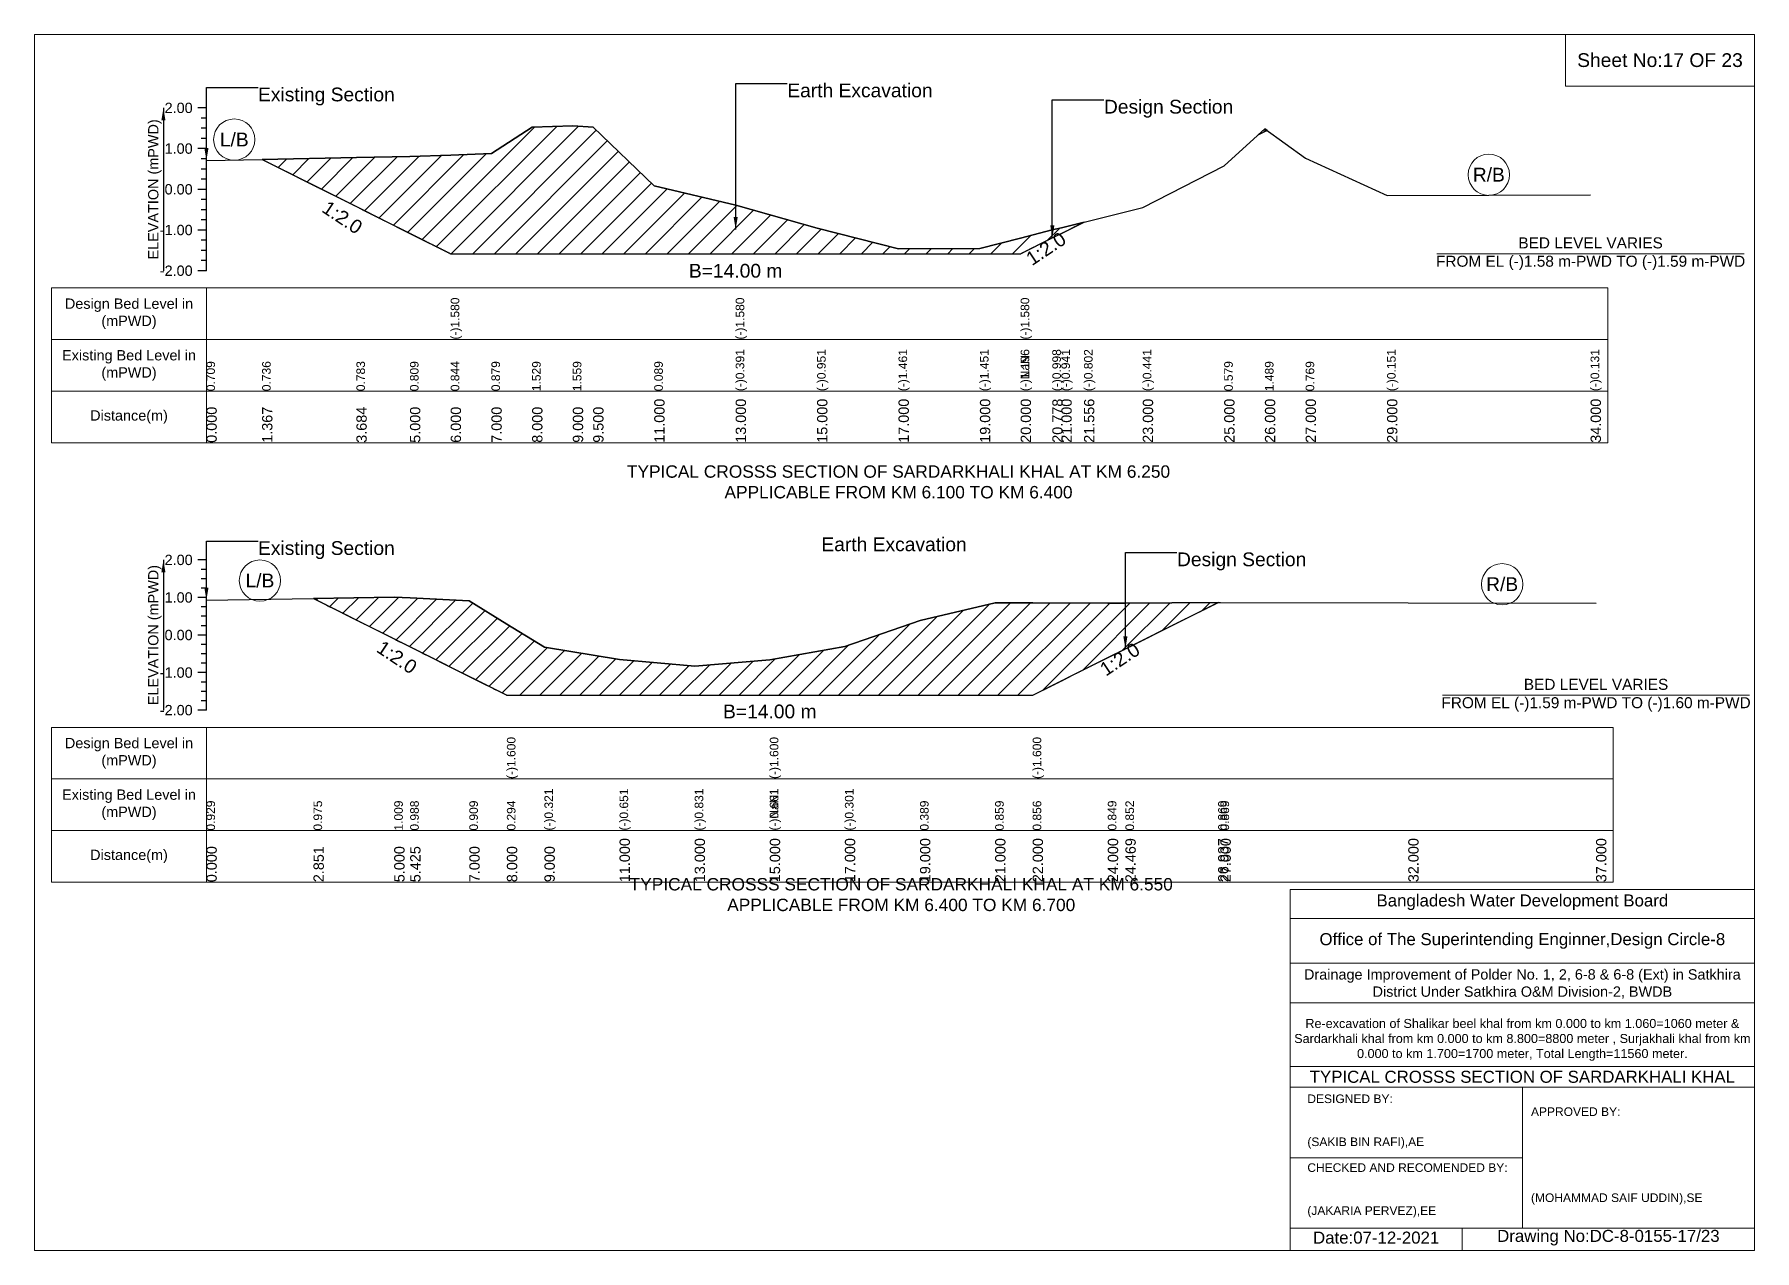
# Model space of a CAD drawing. Header units: inches. Extents: x 93000 to 506000, y -4242 to 0.
# Drawn here: x 260000 to 266000, y -4242 to 0 of the extents above; entities that cross this region are included whole.
import ezdxf

# ---------------------------------------------------------------- set-up
doc = ezdxf.new("R2010")
doc.units = ezdxf.units.IN
doc.header["$LTSCALE"] = 7
doc.header["$MEASUREMENT"] = 0
doc.linetypes.add('DASHED', pattern=[0.75, 0.5, -0.25])
for name, color, linetype, lineweight in [('Cross section Data Border', 7, 'Continuous', 9), ('Cross Section Labels', 7, 'Continuous', 9), ('Design_Bed_Level for Xsection', 7, 'DASHED', 25), ('Existing_Bed_Level for Xsection', 7, 'Continuous', 25), ('Long Section Labels', 7, 'Continuous', 9)]:
    doc.layers.add(name, color=color, linetype=linetype, lineweight=lineweight)
doc.styles.get("Standard").update_dxf_attribs({"font": 'arial.ttf'})
doc.dimstyles.get("Standard").update_dxf_attribs({"dimtxt": 0.18, "dimasz": 0.18, "dimexe": 0.18, "dimexo": 0.0625, "dimgap": 0.09, "dimtad": 0, "dimtih": 1, "dimtoh": 1, "dimdec": 4, "dimzin": 0, "dimdsep": 46, "dimtxsty": 'Standard', "dimcen": 0.09, "dimadec": 0, "dimazin": 0, "dimtfac": 1, "dimtdec": 4, "dimtofl": 0, "dimtmove": 0, "dimatfit": 3, "dimfxl": 1, "dimtolj": 1, "dimtzin": 0, "dimarcsym": 0})

msp = doc.modelspace()

# ---------------------------------------------------------------- texts
at = {"layer": 'Cross section Data Border', "attachment_point": 5}
for s, insert, char_height in [('Sheet No:17 OF 23', (265670, -90), 48), ('Bangladesh Water Development Board', (265190, -3027), 42), ('Office of The Superintending Enginner,Design Circle-8', (265190, -3162), 42)]:
    msp.add_mtext(s, dxfattribs=dict(at, insert=insert, char_height=char_height))
at = {"layer": 'Cross section Data Border'}
for s, insert, char_height, width, attachment_point in [('Design Bed Level in (mPWD)', (260330, -974.5), 36, 480, 5), ('Existing Bed Level in (mPWD)', (260330, -1154.5), 36, 480, 5), ('Distance(m)', (260330, -1334.5), 36, 480, 5), ('Design Bed Level in (mPWD)', (260330, -2507.1), 36, 480, 5), ('Existing Bed Level in (mPWD)', (260330, -2687.1), 36, 480, 5), ('Distance(m)', (260330, -2867.1), 36, 480, 5), ('Drainage Improvement of Polder No. 1, 2, 6-8 & 6-8 (Ext) in Satkhira District Under Satkhira O&M Division-2, BWDB', (265190, -3312), 36, 1680, 5), ('Re-excavation of Shalikar beel khal from km 0.000 to km 1.060=1060 meter & Sardarkhali khal from km 0.000 to km 8.800=8800 meter , Surjakhali khal from km 0.000 to km 1.700=1700 meter, Total Length=11560 meter.', (265190, -3507), 31.4683, 1620, 5), ('TYPICAL CROSSS SECTION OF SARDARKHALI KHAL', (265190, -3636), 42, 1680, 5), ('DESIGNED BY:^J^J^J(SAKIB BIN RAFI),AE', (264440, -3792), 30, 840, 4), ('APPROVED BY:^J^J^J^J^J^J(MOHAMMAD SAIF UDDIN),SE', (265220, -3912), 30, 840, 4), ('CHECKED AND RECOMENDED BY:^J^J^J(JAKARIA PERVEZ),EE', (264440, -4032), 30, 840, 4), ('Date:07-12-2021', (264680, -4197), 42, 840, 5), ('Drawing No:DC-8-0155-17/23', (265490, -4197), 42, 1320, 5)]:
    msp.add_mtext(s, dxfattribs=dict(at, insert=insert, char_height=char_height, width=width, attachment_point=attachment_point))
at = {"layer": 'Cross Section Labels'}
for s, insert, char_height, attachment_point in [('Earth Excavation', (262626, -171.3), 48, 1), ('Existing Section', (260780, -185.5), 48, 1), ('Design Section', (263730.5, -228.1), 48, 1), ('L/B', (260697.1, -366.9), 48, 5), ('R/B', (265073, -489.6), 48, 5), ('BED LEVEL VARIES ^JFROM EL (-)1.58 m-PWD TO (-)1.59 m-PWD', (265428, -764.9), 38.4, 5), ('B=14.00 m', (262446, -800.4), 48, 2), ('TYPICAL CROSSS SECTION OF SARDARKHALI KHAL AT KM 6.250^JAPPLICABLE FROM KM 6.100 TO KM 6.400', (263014, -1561), 43.2, 5), ('Existing Section', (260780, -1767.6), 48, 1), ('Earth Excavation', (262745, -1754.5), 48, 1), ('Design Section', (263985.4, -1806.9), 48, 1), ('L/B', (260786.7, -1905), 48, 5), ('R/B', (265119.5, -1917.8), 48, 5), ('BED LEVEL VARIES ^JFROM EL (-)1.59 m-PWD TO (-)1.60 m-PWD', (265447, -2304.7), 38.4, 5), ('B=14.00 m', (262565, -2337.5), 48, 2), ('TYPICAL CROSSS SECTION OF SARDARKHALI KHAL AT KM 6.550^JAPPLICABLE FROM KM 6.400 TO KM 6.700', (263023.5, -3000.5), 43.2, 5)]:
    msp.add_mtext(s, dxfattribs=dict(at, insert=insert, char_height=char_height, attachment_point=attachment_point))
at = {"layer": 'Cross Section Labels', "char_height": 48, "attachment_point": 2}
for insert, rotation in [((261087.6, -618.2), 326.30993), ((263515, -727.4), 33.69007), ((261278, -2152.5), 326.30993), ((263772.6, -2159.4), 33.69007)]:
    msp.add_mtext('1:2.0', dxfattribs=dict(at, insert=insert, rotation=rotation))
at = {"layer": 'Existing_Bed_Level for Xsection', "char_height": 36, "attachment_point": 6}
for s, insert in [('2.00', (260552, -256.5)), ('1.00', (260552, -398.5)), ('0.00', (260552, -540.5)), ('-1.00', (260552, -682.5)), ('-2.00', (260552, -824.5)), ('2.00', (260552, -1833.1)), ('1.00', (260552, -1964.1)), ('0.00', (260552, -2095.1)), ('-1.00', (260552, -2226.1)), ('-2.00', (260552, -2357.1))]:
    msp.add_mtext(s, dxfattribs=dict(at, insert=insert))
at = {"layer": 'Existing_Bed_Level for Xsection', "char_height": 36, "attachment_point": 5, "rotation": 90}
for insert in [(260420, -540.5), (260420, -2095.1)]:
    msp.add_mtext('ELEVATION (mPWD)', dxfattribs=dict(at, insert=insert))
at = {"layer": 'Long Section Labels', "attachment_point": 1, "rotation": 90}
for s, insert, char_height in [('(-)1.580', (261452, -1064.5), 30), ('(-)1.580', (262446, -1064.5), 30), ('(-)1.580', (263440, -1064.5), 30), ('(-)0.391', (262446, -1244.5), 30), ('(-)0.391', (262446, -1244.5), 30), ('(-)0.391', (262446, -1244.5), 30), ('(-)0.951', (262730, -1244.5), 30), ('(-)1.461', (263014, -1244.5), 30), ('(-)1.451', (263298, -1244.5), 30), ('(-)1.196', (263440, -1244.5), 30), ('(-)1.196', (263440, -1244.5), 30), ('(-)NaN', (263440, -1244.5), 30), ('(-)0.998', (263550.5, -1244.5), 30), ('(-)0.941', (263582, -1244.5), 30), ('(-)0.802', (263661, -1244.5), 30), ('(-)0.441', (263866, -1244.5), 30), ('(-)0.151', (264718, -1244.5), 30), ('(-)0.131', (265428, -1244.5), 30), ('0.709', (260600, -1244.5), 30), ('0.736', (260794.2, -1244.5), 30), ('0.783', (261123.1, -1244.5), 30), ('0.809', (261310, -1244.5), 30), ('0.844', (261452, -1244.5), 30), ('0.844', (261452, -1244.5), 30), ('0.844', (261452, -1244.5), 30), ('0.879', (261594, -1244.5), 30), ('1.529', (261736, -1244.5), 30), ('1.529', (261736, -1244.5), 30), ('1.559', (261878, -1244.5), 30), ('0.089', (262162, -1244.5), 30), ('0.579', (264150, -1244.5), 30), ('1.489', (264292, -1244.5), 30), ('0.769', (264434, -1244.5), 30), ('0.000', (260600, -1424.5), 36), ('1.367', (260794.2, -1424.5), 36), ('3.684', (261123.1, -1424.5), 36), ('5.000', (261310, -1424.5), 36), ('6.000', (261452, -1424.5), 36), ('6.000', (261452, -1424.5), 36), ('6.000', (261452, -1424.5), 36), ('7.000', (261594, -1424.5), 36), ('8.000', (261736, -1424.5), 36), ('9.000', (261878, -1424.5), 36), ('9.500', (261949, -1424.5), 36), ('11.000', (262162, -1424.5), 36), ('13.000', (262446, -1424.5), 36), ('13.000', (262446, -1424.5), 36), ('13.000', (262446, -1424.5), 36), ('15.000', (262730, -1424.5), 36), ('17.000', (263014, -1424.5), 36), ('19.000', (263298, -1424.5), 36), ('20.000', (263440, -1424.5), 36), ('20.000', (263440, -1424.5), 36), ('20.000', (263440, -1424.5), 36), ('20.778', (263550.5, -1424.5), 36), ('21.000', (263582, -1424.5), 36), ('21.556', (263661, -1424.5), 36), ('23.000', (263866, -1424.5), 36), ('25.000', (264150, -1424.5), 36), ('26.000', (264292, -1424.5), 36), ('27.000', (264434, -1424.5), 36), ('29.000', (264718, -1424.5), 36), ('34.000', (265428, -1424.5), 36), ('(-)1.600', (261648, -2597.1), 30), ('(-)1.600', (262565, -2597.1), 30), ('(-)1.600', (263482, -2597.1), 30), ('(-)0.321', (261779, -2777.1), 30), ('(-)0.651', (262041, -2777.1), 30), ('(-)0.831', (262303, -2777.1), 30), ('(-)0.661', (262565, -2777.1), 30), ('(-)0.661', (262565, -2777.1), 30), ('(-)0.301', (262827, -2777.1), 30), ('0.929', (260600, -2777.1), 30), ('0.975', (260973.5, -2777.1), 30), ('1.009', (261255, -2777.1), 30), ('0.988', (261310.7, -2777.1), 30), ('0.909', (261517, -2777.1), 30), ('0.294', (261648, -2777.1), 30), ('0.294', (261648, -2777.1), 30), ('0.294', (261648, -2777.1), 30), ('(-)NaN', (262565, -2777.1), 30), ('(-)NaN', (262565, -2777.1), 30), ('0.389', (263089, -2777.1), 30), ('0.859', (263351, -2777.1), 30), ('0.859', (263351, -2777.1), 30), ('0.856', (263482, -2777.1), 30), ('0.856', (263482, -2777.1), 30), ('0.849', (263744, -2777.1), 30), ('0.849', (263744, -2777.1), 30), ('0.852', (263805.4, -2777.1), 30), ('0.869', (264128.8, -2777.1), 30), ('0.869', (264137, -2777.1), 30), ('11.000', (262041, -2957.1), 36), ('13.000', (262303, -2957.1), 36), ('15.000', (262565, -2957.1), 36), ('15.000', (262565, -2957.1), 36), ('15.000', (262565, -2957.1), 36), ('17.000', (262827, -2957.1), 36), ('19.000', (263089, -2957.1), 36), ('21.000', (263351, -2957.1), 36), ('22.000', (263482, -2957.1), 36), ('22.000', (263482, -2957.1), 36), ('22.000', (263482, -2957.1), 36), ('24.000', (263744, -2957.1), 36), ('24.469', (263805.4, -2957.1), 36), ('26.937', (264128.8, -2957.1), 36), ('27.000', (264137, -2957.1), 36), ('32.000', (264792, -2957.1), 36), ('37.000', (265447, -2957.1), 36), ('0.000', (260600, -2957.1), 36), ('2.851', (260973.5, -2957.1), 36), ('5.000', (261255, -2957.1), 36), ('5.425', (261310.7, -2957.1), 36), ('7.000', (261517, -2957.1), 36), ('8.000', (261648, -2957.1), 36), ('8.000', (261648, -2957.1), 36), ('8.000', (261648, -2957.1), 36), ('9.000', (261779, -2957.1), 36)]:
    msp.add_mtext(s, dxfattribs=dict(at, insert=insert, char_height=char_height))

# ---------------------------------------------------------------- hatches: boundary and pattern name
at = {"layer": 'Existing_Bed_Level for Xsection'}
h = msp.add_hatch(dxfattribs=at)
h.set_pattern_fill('ANSI31', color=256, scale=426, style=0)
h.paths.add_polyline_path([(260794.2, -436), (261123.1, -600.4), (261310, -693.9), (261452, -764.9), (261594, -764.9), (261736, -764.9), (261878, -764.9), (261949, -764.9), (262162, -764.9), (262446, -764.9), (262730, -764.9), (263014, -764.9), (263298, -764.9), (263440, -764.9), (263550.5, -709.7), (263582, -693.9), (263661, -654.4), (263582, -674.2), (263550.5, -682.2), (263440, -710.4), (263298, -746.6), (263014, -748), (262730, -675.6), (262446, -596.1), (262162, -527.9), (261949, -323.4), (261878, -319.2), (261736, -323.4), (261594, -415.7), (261452, -420.7), (261310, -425.7), (261123.1, -429.4)])
h = msp.add_hatch(dxfattribs=at)
h.set_pattern_fill('ANSI31', color=256, scale=426, style=0)
h.paths.add_polyline_path([(264268.1, -350.8), (264292, -338.9), (264300, -334.9), (264292, -329.1)])
h = msp.add_hatch(dxfattribs=at)
h.set_pattern_fill('ANSI31', color=256, scale=393, style=0)
h.paths.add_polyline_path([(260973.5, -1967.5), (261255, -2108.2), (261310.7, -2136.1), (261517, -2239.2), (261648, -2304.7), (261779, -2304.7), (262041, -2304.7), (262303, -2304.7), (262565, -2304.7), (262827, -2304.7), (263089, -2304.7), (263351, -2304.7), (263482, -2304.7), (263744, -2173.7), (263805.4, -2143), (264128.8, -1981.4), (263805.4, -1983.5), (263744, -1983.9), (263482, -1983), (263351, -1982.6), (263089, -2044.2), (262827, -2134.6), (262565, -2181.7), (262303, -2204), (262041, -2180.4), (261779, -2137.2), (261648, -2056.6), (261517, -1976.1), (261310.7, -1965.7), (261255, -1963)])

# ---------------------------------------------------------------- linework, layer by layer
at = {"layer": 'Cross section Data Border'}
for points in [[(260000, 0), (266000, 0), (266000, -4242), (260000, -4242)], [(265340, 0), (266000, 0), (266000, -180), (265340, -180)], [(260060, -884.5), (265488, -884.5), (265488, -1424.5), (260060, -1424.5)], [(260060, -2417.1), (265507, -2417.1), (265507, -2957.1), (260060, -2957.1)]]:
    msp.add_lwpolyline(points, close=True, dxfattribs=at)
for points in [[(260600, -884.5), (260600, -1424.5)], [(260060, -1064.5), (265488, -1064.5)], [(260060, -1244.5), (265488, -1244.5)], [(260600, -2417.1), (260600, -2957.1)], [(260060, -2597.1), (265507, -2597.1)], [(260060, -2777.1), (265507, -2777.1)], [(264380, -4242), (264380, -2982), (266000, -2982)], [(264380, -3084), (266000, -3084)], [(264380, -3240), (266000, -3240)], [(264380, -3378), (266000, -3378)], [(264380, -3600), (266000, -3600)], [(264380, -3672), (266000, -3672)], [(265190, -3672), (265190, -4164)], [(264380, -3918), (265190, -3918)], [(264380, -4164), (266000, -4164)], [(264980, -4164), (264980, -4242)]]:
    msp.add_lwpolyline(points, dxfattribs=at)
at = {"layer": 'Cross Section Labels'}
for points in [[(264892.2, -764.9), (265963.8, -764.9)], [(264911.2, -2304.7), (265982.8, -2304.7)]]:
    msp.add_lwpolyline(points, dxfattribs=at)
for centre in [(260697.1, -366.9), (265073, -489.6), (260786.7, -1905), (265119.5, -1917.8)]:
    msp.add_circle(centre, 72, dxfattribs=at)
at = {"layer": 'Design_Bed_Level for Xsection'}
for points in [[(260794.2, -436), (261123.1, -600.4), (261452, -764.9), (262446, -764.9), (263440, -764.9), (263550.5, -709.7), (263661, -654.4)], [(260973.5, -1967.5), (261310.7, -2136.1), (261648, -2304.7), (262565, -2304.7), (263482, -2304.7), (263805.4, -2143), (264128.8, -1981.4)]]:
    msp.add_lwpolyline(points, dxfattribs=at)
at = {"layer": 'Existing_Bed_Level for Xsection'}
for points in [[(260600, -256.5), (260570, -256.5)], [(260600, -292), (260582, -292)], [(260600, -824.5), (260600, -682.5), (260600, -540.5), (260600, -398.5), (260600, -256.5)], [(260600, -327.5), (260582, -327.5)], [(260600, -439.9), (260794.2, -436), (261123.1, -429.4), (261310, -425.7), (261452, -420.7), (261452, -420.7), (261594, -415.7), (261736, -323.4), (261878, -319.2), (261949, -323.4), (262162, -527.9), (262446, -596.1), (262446, -596.1), (262730, -675.6), (263014, -748), (263298, -746.6), (263440, -710.4), (263440, -710.4), (263550.5, -682.2), (263582, -674.2), (263661, -654.4), (263866, -603.2), (264150, -458.3), (264292, -329.1), (264434, -431.3), (264718, -562), (265428, -559.1)], [(260600, -398.5), (260570, -398.5)], [(260600, -363), (260582, -363)], [(260600, -434), (260582, -434)], [(260600, -469.5), (260582, -469.5)], [(260600, -505), (260582, -505)], [(260600, -540.5), (260570, -540.5)], [(260600, -576), (260582, -576)], [(260600, -611.5), (260582, -611.5)], [(260600, -647), (260582, -647)], [(260600, -682.5), (260570, -682.5)], [(260600, -718), (260582, -718)], [(260600, -753.5), (260582, -753.5)], [(260600, -824.5), (260570, -824.5)], [(260600, -789), (260582, -789)], [(260600, -1833.1), (260570, -1833.1)], [(260600, -2357.1), (260600, -2226.1), (260600, -2095.1), (260600, -1964.1), (260600, -1833.1)], [(260600, -1865.9), (260582, -1865.9)], [(260600, -1898.6), (260582, -1898.6)], [(260600, -1964.1), (260570, -1964.1)], [(260600, -1931.4), (260582, -1931.4)], [(260600, -1973.4), (260973.5, -1967.5), (261255, -1963), (261310.7, -1965.7), (261517, -1976.1), (261648, -2056.6), (261648, -2056.6), (261779, -2137.2), (262041, -2180.4), (262303, -2204), (262565, -2181.7), (262565, -2181.7), (262827, -2134.6), (263089, -2044.2), (263351, -1982.6), (263482, -1983), (263482, -1983), (263744, -1983.9), (263805.4, -1983.5), (264128.8, -1981.4), (264137, -1981.3), (264792, -1982.6), (265447, -1983.9)], [(260600, -1996.9), (260582, -1996.9)], [(260600, -2029.6), (260582, -2029.6)], [(260600, -2095.1), (260570, -2095.1)], [(260600, -2062.4), (260582, -2062.4)], [(260600, -2127.9), (260582, -2127.9)], [(260600, -2160.6), (260582, -2160.6)], [(260600, -2193.4), (260582, -2193.4)], [(260600, -2226.1), (260570, -2226.1)], [(260600, -2258.9), (260582, -2258.9)], [(260600, -2291.6), (260582, -2291.6)], [(260600, -2324.4), (260582, -2324.4)], [(260600, -2357.1), (260570, -2357.1)]]:
    msp.add_lwpolyline(points, dxfattribs=at)
for points in [[(260794.2, -436), (260794.2, -436), (261123.1, -600.4), (261310, -693.9), (261452, -764.9), (261452, -764.9), (261594, -764.9), (261736, -764.9), (261878, -764.9), (261949, -764.9), (262162, -764.9), (262446, -764.9), (262446, -764.9), (262730, -764.9), (263014, -764.9), (263298, -764.9), (263440, -764.9), (263440, -764.9), (263550.5, -709.7), (263582, -693.9), (263661, -654.4), (263582, -674.2), (263550.5, -682.2), (263440, -710.4), (263440, -710.4), (263298, -746.6), (263014, -748), (262730, -675.6), (262446, -596.1), (262446, -596.1), (262162, -527.9), (261949, -323.4), (261878, -319.2), (261736, -323.4), (261594, -415.7), (261452, -420.7), (261452, -420.7), (261310, -425.7), (261123.1, -429.4), (260794.2, -436)], [(264268.1, -350.8), (264292, -338.9), (264300, -334.9), (264292, -329.1)], [(260973.5, -1967.5), (260973.5, -1967.5), (261255, -2108.2), (261310.7, -2136.1), (261517, -2239.2), (261648, -2304.7), (261648, -2304.7), (261779, -2304.7), (262041, -2304.7), (262303, -2304.7), (262565, -2304.7), (262565, -2304.7), (262827, -2304.7), (263089, -2304.7), (263351, -2304.7), (263482, -2304.7), (263482, -2304.7), (263744, -2173.7), (263805.4, -2143), (264128.8, -1981.4), (264128.8, -1981.4), (264128.8, -1981.4), (263805.4, -1983.5), (263744, -1983.9), (263482, -1983), (263482, -1983), (263351, -1982.6), (263089, -2044.2), (262827, -2134.6), (262565, -2181.7), (262565, -2181.7), (262303, -2204), (262041, -2180.4), (261779, -2137.2), (261648, -2056.6), (261648, -2056.6), (261517, -1976.1), (261310.7, -1965.7), (261255, -1963), (260973.5, -1967.5)]]:
    msp.add_lwpolyline(points, close=True, dxfattribs=at)

msp.set_redraw_order([(e.dxf.handle, doc.entitydb.next_handle()) for e in msp.query("TEXT MTEXT ATTDEF DIMENSION ARC_DIMENSION")])  # texts and dimensions are drawn at this point

# ---------------------------------------------------------------- leaders
at = {"layer": 'Cross Section Labels', "annotation_type": 0, "has_hookline": 1, "hookline_direction": 0}
for points, text_width in [([(262446, -680.5), (262446, -171.3), (262625.9, -171.3)], 497), ([(260600, -439.9), (260600, -185.5), (260779.9, -185.5)], 467.2), ([(263550.5, -709.7), (263550.5, -228.1), (263730.4, -228.1)], 441.2), ([(260600, -1973.4), (260600, -1767.6), (260779.9, -1767.6)], 467.2), ([(263805.4, -2143), (263805.4, -1806.9), (263985.3, -1806.9)], 441.2)]:
    msp.add_leader(points, dimstyle='Standard', override={"dimasz": 43.2}, dxfattribs=dict(at, text_width=text_width))
at = {"layer": 'Existing_Bed_Level for Xsection'}
for points in [[(260450, -256.5), (260450, -824.5)], [(260450, -1833.1), (260450, -2357.1)]]:
    msp.add_leader(points, dimstyle='Standard', override={"dimasz": 43.2}, dxfattribs=at)

doc.saveas('drawing.dxf')
